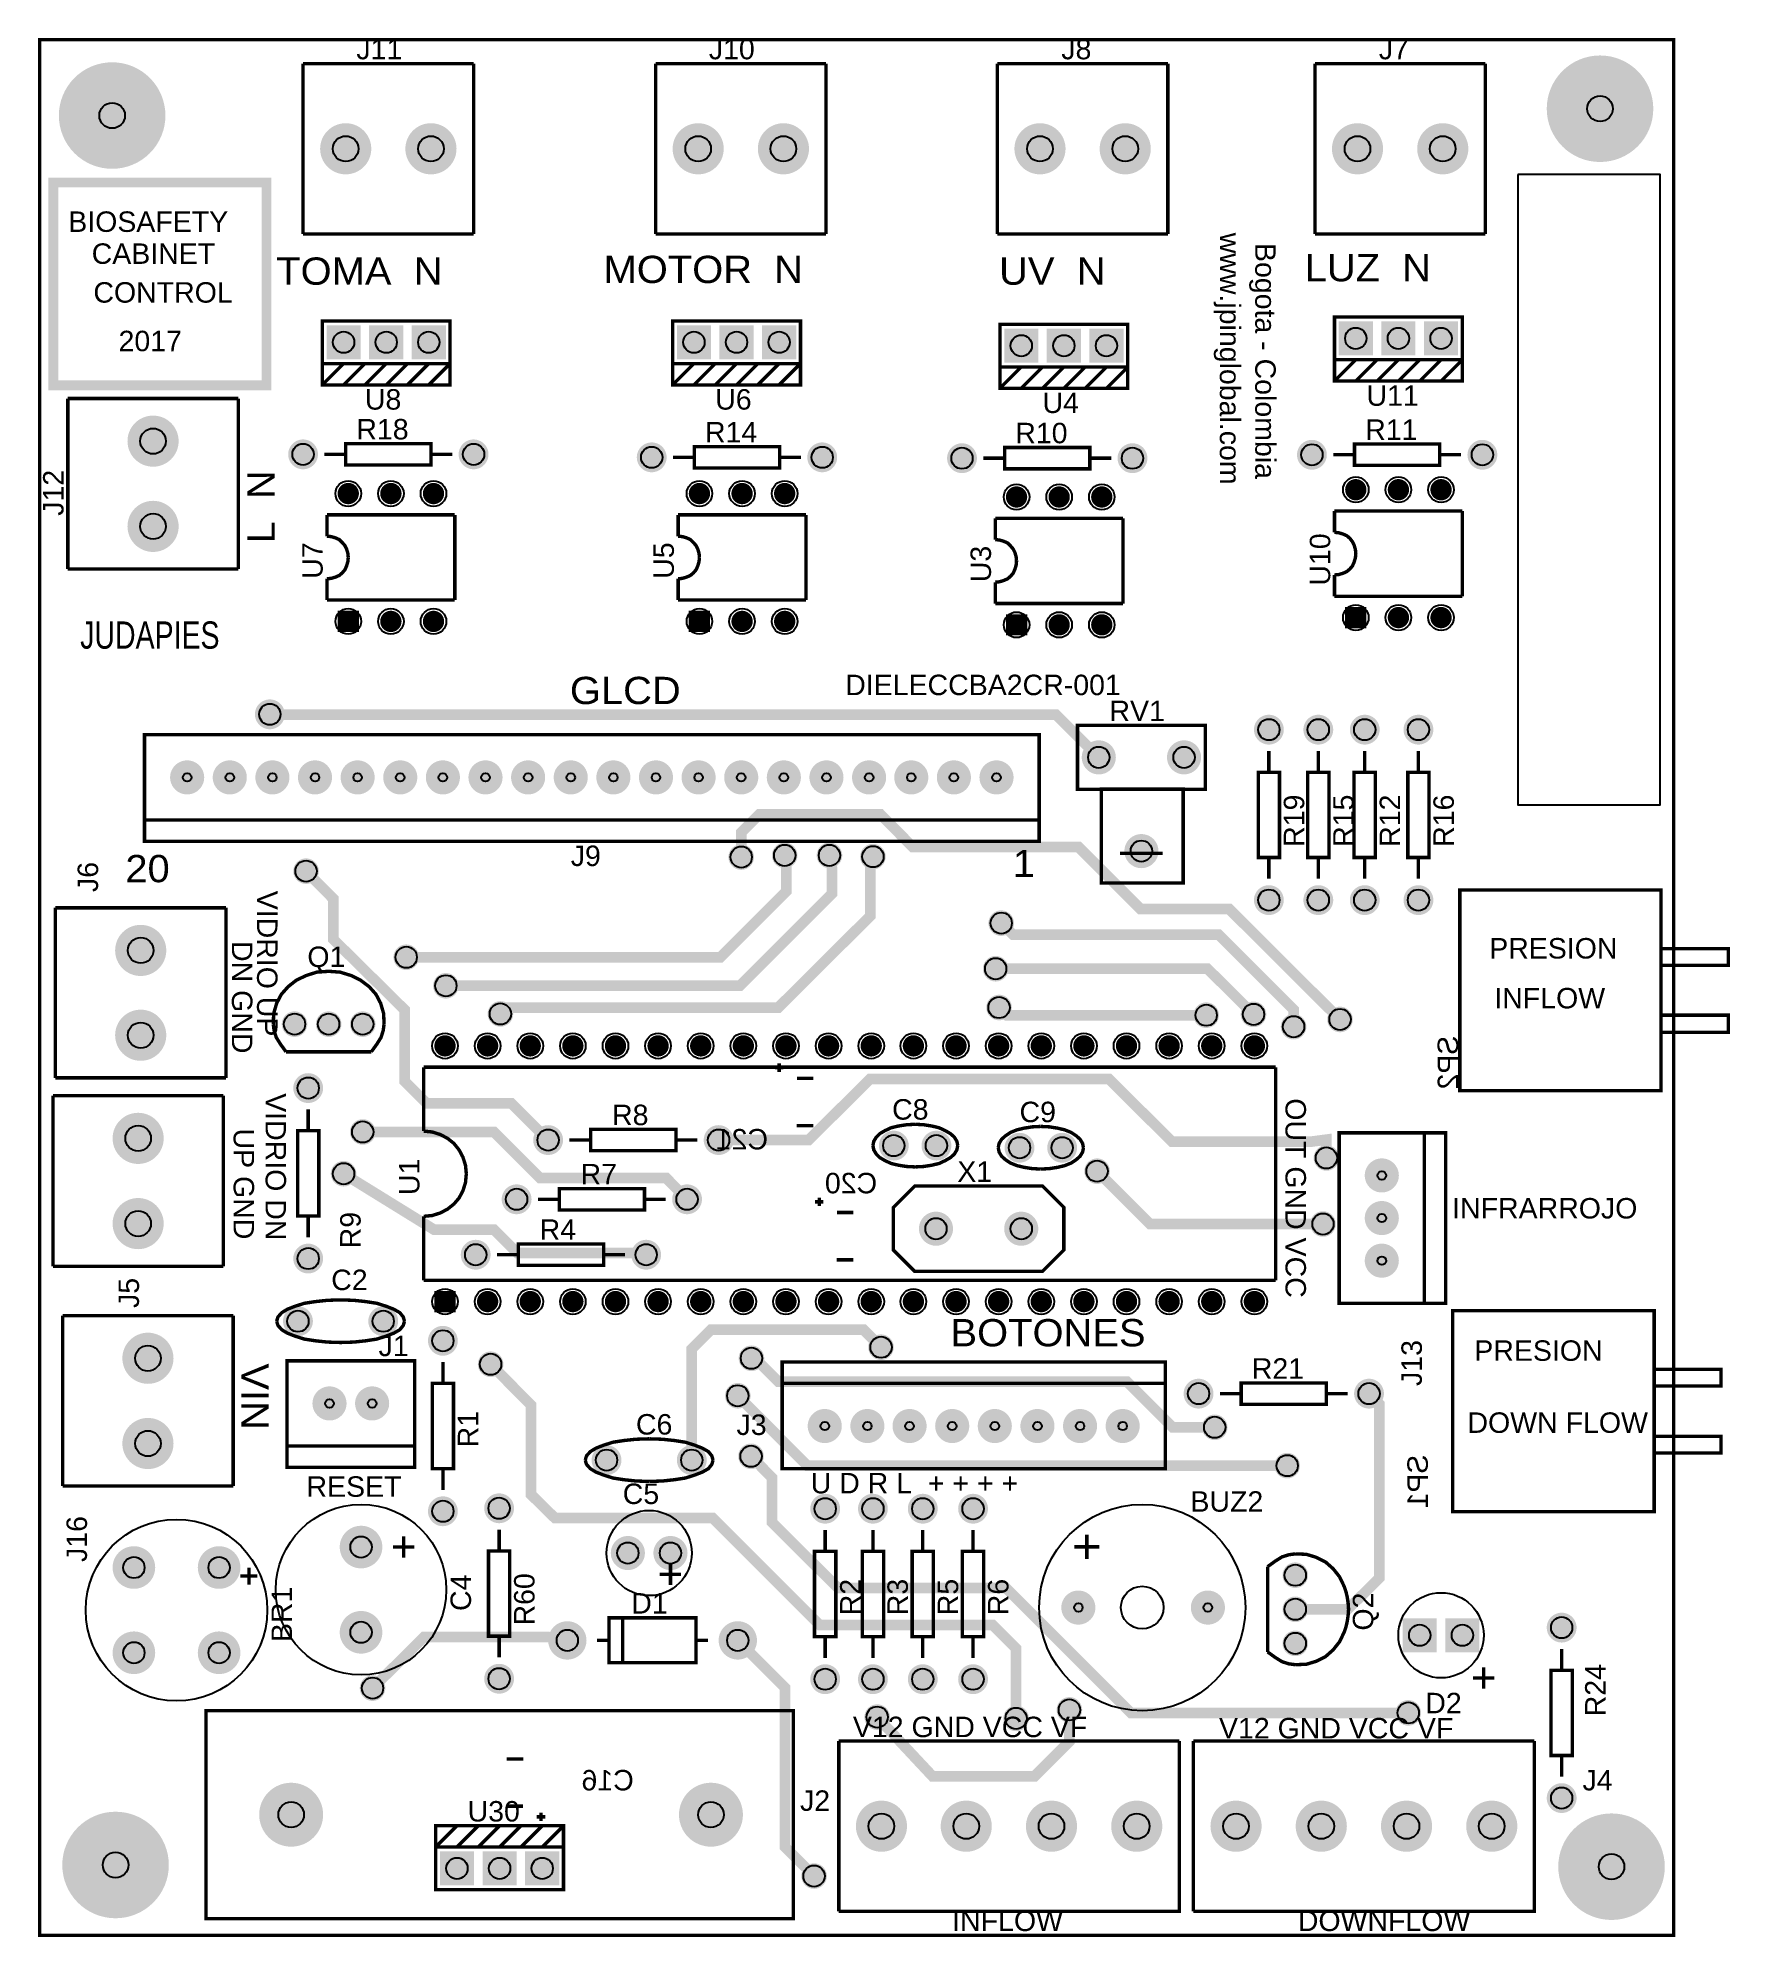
# Model space of a CAD drawing. Extents: x -1.99 to 1.99, y -2.23 to 2.23.
import ezdxf

# ---------------------------------------------------------------- set-up
doc = ezdxf.new("R2010")
doc.units = 0
doc.layers.get('0').update_dxf_attribs({"linetype": 'CONTINUOUS'})

msp = doc.modelspace()

# ---------------------------------------------------------------- texts
at = {"layer": '12632256'}
for s, height, width, p in [('J11', 0.048, 1.041667, (-1.238, 2.176)), ('J10', 0.048, 1.041667, (-0.411, 2.176)), ('J8', 0.048, 1.041667, (0.416, 2.176)), ('J7', 0.048, 1.041667, (1.161, 2.176)), ('BIOSAFETY', 0.048, 1.041667, (-1.914, 1.771)), ('CABINET', 0.048, 1.041667, (-1.859, 1.696)), ('TOMA  N', 0.064, 1.09375, (-1.426, 1.647)), ('MOTOR  N', 0.064, 1.09375, (-0.658, 1.651)), ('UV  N', 0.064, 1.09375, (0.27, 1.647)), ('LUZ  N', 0.064, 1.09375, (0.987, 1.655)), ('CONTROL', 0.048, 1.041667, (-1.855, 1.605)), ('2017', 0.048, 1.041667, (-1.796, 1.491)), ('U8', 0.048, 1.041667, (-1.218, 1.354)), ('U6', 0.048, 1.041667, (-0.396, 1.354)), ('U4', 0.048, 1.041667, (0.372, 1.346)), ('U11', 0.048, 1.041667, (1.132, 1.363)), ('R18', 0.048, 1.041667, (-1.238, 1.284)), ('R14', 0.048, 1.041667, (-0.42, 1.277)), ('R10', 0.048, 1.041667, (0.308, 1.275)), ('R11', 0.048, 1.041667, (1.129, 1.283)), ('JUDAPIES', 0.064, 0.78125, (-1.886, 0.793)), ('GLCD', 0.064, 1.09375, (-0.737, 0.663)), ('DIELECCBA2CR-001', 0.048, 1.041667, (-0.091, 0.684)), ('RV1', 0.048, 1.041667, (0.529, 0.623)), ('J9', 0.048, 1.041667, (-0.735, 0.283)), ('1', 0.064, 1.09375, (0.302, 0.257)), ('20', 0.064, 1.09375, (-1.78, 0.245)), ('Q1', 0.048, 1.041667, (-1.353, 0.046)), ('PRESION', 0.048, 1.041667, (1.42, 0.066)), ('INFLOW', 0.048, 1.041667, (1.432, -0.051)), ('C8', 0.048, 1.041667, (0.019, -0.312)), ('R8', 0.048, 1.041667, (-0.638, -0.325)), ('C9', 0.048, 1.041667, (0.318, -0.318)), ('R7', 0.048, 1.041667, (-0.712, -0.464)), ('X1', 0.048, 1.041667, (0.172, -0.458)), ('INFRARROJO', 0.048, 1.041667, (1.333, -0.544)), ('R4', 0.048, 1.041667, (-0.808, -0.594)), ('C2', 0.048, 1.041667, (-1.297, -0.712)), ('BOTONES', 0.064, 1.09375, (0.156, -0.844)), ('J1', 0.048, 1.041667, (-1.186, -0.867)), ('PRESION', 0.048, 1.041667, (1.385, -0.878)), ('R21', 0.048, 1.041667, (0.863, -0.92)), ('C6', 0.048, 1.041667, (-0.582, -1.051)), ('J3', 0.048, 1.041667, (-0.346, -1.052)), ('DOWN FLOW', 0.048, 1.041667, (1.369, -1.047)), ('RESET', 0.048, 1.041667, (-1.355, -1.197)), ('U D R L  + + + +', 0.048, 1.041667, (-0.172, -1.189)), ('C5', 0.048, 1.041667, (-0.613, -1.214)), ('BUZ2', 0.048, 1.041667, (0.719, -1.232)), ('+', 0.08, 1.125, (0.441, -1.353)), ('D1', 0.048, 1.041667, (-0.593, -1.471)), ('D2', 0.048, 1.041667, (1.27, -1.705)), ('V12 GND VCC VF', 0.048, 1.041667, (-0.073, -1.761)), ('V12 GND VCC VF', 0.048, 1.041667, (0.786, -1.764)), ('J4', 0.048, 1.041667, (1.639, -1.886)), ('U30', 0.048, 1.041667, (-0.977, -1.959)), ('J2', 0.048, 1.041667, (-0.197, -1.934)), ('INFLOW', 0.048, 1.041667, (0.16, -2.216)), ('DOWNFLOW', 0.048, 1.041667, (0.971, -2.216))]:
    msp.add_text(s, height=height, dxfattribs=dict(at, width=width)).set_placement(p)
for s, height, rotation, width, p in [('www.jpinglobal.com', 0.048, -90, 1.041667, (0.788, 1.769)), ('Bogota - Colombia', 0.048, -90, 1.041667, (0.871, 1.745)), ('J12', 0.048, 90, 1.041667, (-1.925, 1.105)), ('L  N', 0.064, 90, 1.09375, (-1.43, 1.04)), ('U7', 0.048, 90, 1.041667, (-1.317, 0.957)), ('U5', 0.048, 90, 1.041667, (-0.493, 0.957)), ('U3', 0.048, 90, 1.041667, (0.251, 0.949)), ('U10', 0.048, 90, 1.041667, (1.047, 0.941)), ('R19', 0.048, 90, 1.041667, (0.986, 0.328)), ('R15', 0.048, 90, 1.041667, (1.102, 0.328)), ('R12', 0.048, 90, 1.041667, (1.211, 0.328)), ('R16', 0.048, 90, 1.041667, (1.337, 0.328)), ('J6', 0.048, 90, 1.041667, (-1.844, 0.222)), ('VIDRIO UP', 0.048, -90, 1.041667, (-1.471, 0.225)), ('DN GND', 0.048, -90, 1.041667, (-1.53, 0.107)), ('VIDRIO DN', 0.048, -90, 1.041667, (-1.451, -0.25)), ('OUT GND VCC', 0.048, -90, 1.041667, (0.942, -0.262)), ('UP GND', 0.048, -90, 1.041667, (-1.526, -0.333)), ('U1', 0.048, 90, 1.041667, (-1.09, -0.489)), ('R9', 0.048, 90, 1.041667, (-1.228, -0.614)), ('J5', 0.048, 90, 1.041667, (-1.748, -0.754)), ('J13', 0.048, 90, 1.041667, (1.262, -0.937)), ('VIN', 0.064, -90, 1.09375, (-1.508, -0.884)), ('R1', 0.048, 90, 1.041667, (-0.952, -1.081)), ('J16', 0.048, 90, 1.041667, (-1.87, -1.35)), ('R60', 0.048, 90, 1.041667, (-0.82, -1.499)), ('BR1', 0.048, 90, 1.041667, (-1.389, -1.538)), ('C4', 0.048, 90, 1.041667, (-0.969, -1.465)), ('R2', 0.048, 90, 1.041667, (-0.055, -1.475)), ('R3', 0.048, 90, 1.041667, (0.056, -1.475)), ('R5', 0.048, 90, 1.041667, (0.174, -1.475)), ('R6', 0.048, 90, 1.041667, (0.292, -1.475)), ('Q2', 0.048, 90, 1.041667, (1.148, -1.511)), ('R24', 0.048, 90, 1.041667, (1.693, -1.712))]:
    msp.add_text(s, height=height, rotation=rotation, dxfattribs=dict(at, width=width)).set_placement(p)
at = {"layer": '12632256', "text_generation_flag": 2, "width": 1.041667}
for s, p in [('SP2', (1.347, -0.115)), ('SP1', (1.276, -1.098))]:
    msp.add_text(s, height=0.048, rotation=90, dxfattribs=at).set_placement(p)
for s, p in [('C21', (-0.272, -0.382)), ('C20', (-0.016, -0.485)), ('C16', (-0.587, -1.886))]:
    msp.add_text(s, height=0.048, dxfattribs=at).set_placement(p)

# ---------------------------------------------------------------- blocks, each defined once
blk = doc.blocks.new('EPAD')
at = {"const_width": 0.5}
blk.add_lwpolyline([(-0.25, 0, 1), (0.25, 0, 1)], format="xyb", close=True, dxfattribs=at)
blk = doc.blocks.new('RPAD')
blk.add_trace([(-0.5, -0.5), (-0.5, 0.5), (0.5, -0.5), (0.5, 0.5)])

# ---------------------------------------------------------------- linework, layer by layer
for points, const_width in [([(-1.981, -2.226), (1.853, -2.226), (1.853, 2.222), (-1.981, 2.222), (-1.981, -2.226)], 0.008), ([(-1.363, 2.166), (-1.363, 1.766)], 0.008), ([(-1.363, 2.166), (-0.963, 2.166)], 0.008), ([(-0.963, 2.166), (-0.963, 1.766)], 0.008), ([(-0.536, 2.166), (-0.536, 1.766)], 0.008), ([(-0.536, 2.166), (-0.136, 2.166)], 0.008), ([(-0.136, 2.166), (-0.136, 1.766)], 0.008), ([(0.266, 2.166), (0.266, 1.766)], 0.008), ([(0.266, 2.166), (0.666, 2.166)], 0.008), ([(0.666, 2.166), (0.666, 1.766)], 0.008), ([(1.011, 2.166), (1.011, 1.766)], 0.008), ([(1.011, 2.166), (1.411, 2.166)], 0.008), ([(1.411, 2.166), (1.411, 1.766)], 0.008), ([(-1.949, 1.411), (-1.449, 1.411), (-1.449, 1.887), (-1.949, 1.887), (-1.949, 1.411)], 0.023), ([(-1.363, 1.766), (-0.963, 1.766)], 0.008), ([(-0.536, 1.766), (-0.136, 1.766)], 0.008), ([(0.266, 1.766), (0.666, 1.766)], 0.008), ([(1.011, 1.766), (1.411, 1.766)], 0.008), ([(-1.318, 1.462), (-1.018, 1.462), (-1.018, 1.562), (-1.318, 1.562), (-1.318, 1.462)], 0.008), ([(-0.496, 1.462), (-0.196, 1.462), (-0.196, 1.562), (-0.496, 1.562), (-0.496, 1.462)], 0.008), ([(1.057, 1.471), (1.357, 1.471), (1.357, 1.571), (1.057, 1.571), (1.057, 1.471)], 0.008), ([(0.272, 1.454), (0.572, 1.454), (0.572, 1.554), (0.272, 1.554), (0.272, 1.454)], 0.008), ([(1.357, 1.471), (1.357, 1.421), (1.057, 1.421), (1.057, 1.471)], 0.008), ([(1.107, 1.471), (1.057, 1.421)], 0.008), ([(1.157, 1.471), (1.107, 1.421)], 0.008), ([(1.207, 1.471), (1.157, 1.421)], 0.008), ([(1.257, 1.471), (1.207, 1.421)], 0.008), ([(1.307, 1.471), (1.257, 1.421)], 0.008), ([(1.357, 1.471), (1.307, 1.421)], 0.008), ([(-1.018, 1.462), (-1.018, 1.412), (-1.318, 1.412), (-1.318, 1.462)], 0.008), ([(-1.268, 1.462), (-1.318, 1.412)], 0.008), ([(-1.218, 1.462), (-1.268, 1.412)], 0.008), ([(-1.168, 1.462), (-1.218, 1.412)], 0.008), ([(-1.118, 1.462), (-1.168, 1.412)], 0.008), ([(-1.068, 1.462), (-1.118, 1.412)], 0.008), ([(-1.018, 1.462), (-1.068, 1.412)], 0.008), ([(-0.196, 1.462), (-0.196, 1.412), (-0.496, 1.412), (-0.496, 1.462)], 0.008), ([(-0.446, 1.462), (-0.496, 1.412)], 0.008), ([(-0.396, 1.462), (-0.446, 1.412)], 0.008), ([(-0.346, 1.462), (-0.396, 1.412)], 0.008), ([(-0.296, 1.462), (-0.346, 1.412)], 0.008), ([(-0.246, 1.462), (-0.296, 1.412)], 0.008), ([(-0.196, 1.462), (-0.246, 1.412)], 0.008), ([(0.572, 1.454), (0.572, 1.404), (0.272, 1.404), (0.272, 1.454)], 0.008), ([(0.322, 1.454), (0.272, 1.404)], 0.008), ([(0.372, 1.454), (0.322, 1.404)], 0.008), ([(0.422, 1.454), (0.372, 1.404)], 0.008), ([(0.472, 1.454), (0.422, 1.404)], 0.008), ([(0.522, 1.454), (0.472, 1.404)], 0.008), ([(0.572, 1.454), (0.522, 1.404)], 0.008), ([(-1.915, 1.38), (-1.515, 1.38)], 0.008), ([(-1.915, 0.98), (-1.915, 1.38)], 0.008), ([(-1.515, 0.98), (-1.515, 1.38)], 0.008), ([(-1.313, 1.249), (-1.263, 1.249)], 0.008), ([(-1.263, 1.224), (-1.063, 1.224), (-1.063, 1.274), (-1.263, 1.274), (-1.263, 1.224)], 0.008), ([(-1.063, 1.249), (-1.013, 1.249)], 0.008), ([(-0.445, 1.217), (-0.245, 1.217), (-0.245, 1.267), (-0.445, 1.267), (-0.445, 1.217)], 0.008), ([(0.283, 1.215), (0.483, 1.215), (0.483, 1.265), (0.283, 1.265), (0.283, 1.215)], 0.008), ([(1.054, 1.248), (1.104, 1.248)], 0.008), ([(1.104, 1.223), (1.304, 1.223), (1.304, 1.273), (1.104, 1.273), (1.104, 1.223)], 0.008), ([(1.304, 1.248), (1.354, 1.248)], 0.008), ([(-0.495, 1.242), (-0.445, 1.242)], 0.008), ([(-0.245, 1.242), (-0.195, 1.242)], 0.008), ([(0.233, 1.24), (0.283, 1.24)], 0.008), ([(0.483, 1.24), (0.533, 1.24)], 0.008), ([(1.057, 1.066), (1.057, 1.116)], 0.008), ([(1.057, 1.116), (1.357, 1.116)], 0.008), ([(1.357, 0.916), (1.357, 1.116)], 0.008), ([(-1.307, 1.057), (-1.307, 1.107)], 0.008), ([(-1.307, 1.107), (-1.007, 1.107)], 0.008), ([(-1.007, 0.907), (-1.007, 1.107)], 0.008), ([(-0.483, 1.057), (-0.483, 1.107)], 0.008), ([(-0.483, 1.107), (-0.183, 1.107)], 0.008), ([(-0.183, 0.907), (-0.183, 1.107)], 0.008), ([(0.261, 1.049), (0.261, 1.099)], 0.008), ([(0.261, 1.099), (0.561, 1.099)], 0.008), ([(0.561, 0.899), (0.561, 1.099)], 0.008), ([(1.107, 1.016), (1.106, 1.026), (1.103, 1.036), (1.099, 1.044), (1.093, 1.052), (1.086, 1.058), (1.077, 1.062), (1.067, 1.065), (1.057, 1.066)], 0.008), ([(-1.257, 1.007), (-1.258, 1.017), (-1.261, 1.027), (-1.265, 1.035), (-1.271, 1.042), (-1.278, 1.049), (-1.287, 1.053), (-1.297, 1.056), (-1.307, 1.057)], 0.008), ([(-0.433, 1.007), (-0.434, 1.017), (-0.437, 1.027), (-0.441, 1.035), (-0.447, 1.042), (-0.454, 1.049), (-0.463, 1.053), (-0.473, 1.056), (-0.483, 1.057)], 0.008), ([(0.311, 0.999), (0.31, 1.009), (0.307, 1.019), (0.303, 1.027), (0.297, 1.034), (0.29, 1.041), (0.281, 1.045), (0.271, 1.048), (0.261, 1.049)], 0.008), ([(-1.915, 0.98), (-1.515, 0.98)], 0.008), ([(-1.257, 1.007), (-1.258, 0.997), (-1.261, 0.987), (-1.265, 0.978), (-1.271, 0.971), (-1.278, 0.965), (-1.287, 0.961), (-1.297, 0.958), (-1.307, 0.957)], 0.008), ([(-0.433, 1.007), (-0.434, 0.997), (-0.437, 0.987), (-0.441, 0.978), (-0.447, 0.971), (-0.454, 0.965), (-0.463, 0.961), (-0.473, 0.958), (-0.483, 0.957)], 0.008), ([(0.311, 0.999), (0.31, 0.989), (0.307, 0.979), (0.303, 0.97), (0.297, 0.963), (0.29, 0.957), (0.281, 0.953), (0.271, 0.95), (0.261, 0.949)], 0.008), ([(1.107, 1.016), (1.106, 1.006), (1.103, 0.996), (1.099, 0.987), (1.093, 0.98), (1.086, 0.974), (1.077, 0.97), (1.067, 0.967), (1.057, 0.966)], 0.008), ([(-1.307, 0.907), (-1.307, 0.957)], 0.008), ([(-0.483, 0.907), (-0.483, 0.957)], 0.008), ([(0.261, 0.899), (0.261, 0.949)], 0.008), ([(1.057, 0.916), (1.057, 0.966)], 0.008), ([(-1.307, 0.907), (-1.007, 0.907)], 0.008), ([(-0.483, 0.907), (-0.183, 0.907)], 0.008), ([(0.261, 0.899), (0.561, 0.899)], 0.008), ([(1.057, 0.916), (1.357, 0.916)], 0.008), ([(0.504, 0.538), (0.404, 0.638), (-1.44, 0.638), (-1.441, 0.639)], 0.025), ([(-1.735, 0.341), (0.364, 0.341), (0.364, 0.591), (-1.735, 0.591), (-1.735, 0.341)], 0.008), ([(0.454, 0.463), (0.754, 0.463), (0.754, 0.613), (0.454, 0.613), (0.454, 0.463)], 0.008), ([(0.903, 0.553), (0.903, 0.503)], 0.008), ([(1.019, 0.553), (1.019, 0.503)], 0.008), ([(1.128, 0.553), (1.128, 0.503)], 0.008), ([(1.254, 0.553), (1.254, 0.503)], 0.008), ([(0.878, 0.303), (0.928, 0.303), (0.928, 0.503), (0.878, 0.503), (0.878, 0.303)], 0.008), ([(0.994, 0.303), (1.044, 0.303), (1.044, 0.503), (0.994, 0.503), (0.994, 0.303)], 0.008), ([(1.103, 0.303), (1.153, 0.303), (1.153, 0.503), (1.103, 0.503), (1.103, 0.303)], 0.008), ([(1.229, 0.303), (1.279, 0.303), (1.279, 0.503), (1.229, 0.503), (1.229, 0.303)], 0.008), ([(0.51, 0.243), (0.702, 0.243), (0.702, 0.464), (0.51, 0.464), (0.51, 0.243)], 0.008), ([(-0.335, 0.304), (-0.335, 0.362), (-0.293, 0.404), (-0.008, 0.404), (0.067, 0.328), (0.456, 0.328), (0.602, 0.182), (0.81, 0.182), (1.07, -0.077)], 0.025), ([(0.364, 0.391), (-1.735, 0.391)], 0.008), ([(-1.121, 0.069), (-0.384, 0.069), (-0.229, 0.224), (-0.229, 0.277), (-0.233, 0.308)], 0.025), ([(-1.028, 0.002), (-0.338, 0.002), (-0.122, 0.218), (-0.122, 0.278), (-0.128, 0.308)], 0.025), ([(-0.9, -0.064), (-0.885, -0.049), (-0.248, -0.049), (-0.032, 0.166), (-0.032, 0.299), (-0.026, 0.305)], 0.025), ([(0.654, 0.313), (0.554, 0.313)], 0.008), ([(-0.788, -0.36), (-0.874, -0.274), (-1.073, -0.274), (-1.125, -0.222), (-1.125, -0.054), (-1.292, 0.111), (-1.292, 0.206), (-1.356, 0.271)], 0.025), ([(0.903, 0.303), (0.903, 0.253)], 0.008), ([(1.019, 0.303), (1.019, 0.253)], 0.008), ([(1.128, 0.303), (1.128, 0.253)], 0.008), ([(1.254, 0.303), (1.254, 0.253)], 0.008), ([(1.351, -0.244), (1.823, -0.244), (1.823, 0.227), (1.351, 0.227), (1.351, -0.244)], 0.008), ([(-1.544, 0.185), (-1.944, 0.185)], 0.008), ([(-1.944, 0.185), (-1.944, -0.214)], 0.008), ([(-1.544, 0.185), (-1.544, -0.214)], 0.008), ([(0.961, -0.094), (0.961, -0.054), (0.785, 0.122), (0.303, 0.122), (0.275, 0.149)], 0.025), ([(1.823, 0.05), (1.981, 0.05), (1.981, 0.089), (1.823, 0.089), (1.823, 0.05)], 0.008), ([(0.867, -0.065), (0.759, 0.042), (0.262, 0.042)], 0.025), ([(-1.433, -0.088), (-1.432, -0.063), (-1.425, -0.039), (-1.414, -0.018), (-1.398, 0), (-1.379, 0.015), (-1.356, 0.026), (-1.331, 0.034), (-1.303, 0.036)], 0.008), ([(-1.173, -0.088), (-1.174, -0.063), (-1.181, -0.039), (-1.192, -0.018), (-1.208, 0), (-1.228, 0.015), (-1.25, 0.026), (-1.276, 0.034), (-1.303, 0.036)], 0.008), ([(0.756, -0.067), (0.288, -0.067), (0.27, -0.049)], 0.025), ([(-1.433, -0.088), (-1.431, -0.103), (-1.426, -0.119), (-1.416, -0.135), (-1.403, -0.153)], 0.008), ([(-1.173, -0.088), (-1.175, -0.103), (-1.18, -0.119), (-1.19, -0.135), (-1.203, -0.153)], 0.008), ([(1.823, -0.107), (1.981, -0.107), (1.981, -0.067), (1.823, -0.067), (1.823, -0.107)], 0.008), ([(-1.403, -0.153), (-1.203, -0.153)], 0.008), ([(-0.246, -0.2), (-0.246, -0.18)], 0.008), ([(-1.544, -0.214), (-1.944, -0.214)], 0.008), ([(-1.08, -0.339), (-1.08, -0.189)], 0.008), ([(-1.08, -0.189), (0.919, -0.189)], 0.008), ([(-0.388, -0.36), (-0.177, -0.36), (-0.033, -0.217), (0.528, -0.217), (0.676, -0.364), (1, -0.364), (1.038, -0.359), (1.038, -0.402)], 0.025), ([(-0.236, -0.19), (-0.256, -0.19)], 0.008), ([(-0.166, -0.215), (-0.204, -0.215)], 0.008), ([(0.919, -0.189), (0.919, -0.689)], 0.008), ([(-1.55, -0.256), (-1.95, -0.256)], 0.008), ([(-1.95, -0.256), (-1.95, -0.656)], 0.008), ([(-1.55, -0.256), (-1.55, -0.656)], 0.008), ([(-1.351, -0.338), (-1.351, -0.288)], 0.008), ([(-1.376, -0.538), (-1.326, -0.538), (-1.326, -0.338), (-1.376, -0.338), (-1.376, -0.538)], 0.008), ([(-1.223, -0.341), (-0.915, -0.341), (-0.807, -0.449), (-0.511, -0.449), (-0.462, -0.499)], 0.025), ([(-0.98, -0.439), (-0.982, -0.419), (-0.988, -0.4), (-0.997, -0.383), (-1.009, -0.368), (-1.024, -0.356), (-1.041, -0.347), (-1.06, -0.341), (-1.08, -0.339)], 0.008), ([(-0.738, -0.36), (-0.688, -0.36)], 0.008), ([(-0.688, -0.385), (-0.488, -0.385), (-0.488, -0.335), (-0.688, -0.335), (-0.688, -0.385)], 0.008), ([(-0.488, -0.36), (-0.438, -0.36)], 0.008), ([(-0.166, -0.326), (-0.205, -0.326)], 0.008), ([(-0.026, -0.373), (-0.024, -0.363), (-0.018, -0.353), (-0.01, -0.345), (0.002, -0.338), (0.017, -0.331), (0.034, -0.327), (0.053, -0.324), (0.073, -0.323)], 0.008), ([(0.173, -0.373), (0.171, -0.363), (0.165, -0.353), (0.156, -0.345), (0.144, -0.338), (0.129, -0.331), (0.112, -0.327), (0.093, -0.324), (0.073, -0.323)], 0.008), ([(0.268, -0.378), (0.27, -0.368), (0.276, -0.358), (0.285, -0.35), (0.297, -0.342), (0.312, -0.336), (0.329, -0.332), (0.348, -0.329), (0.368, -0.328)], 0.008), ([(0.468, -0.378), (0.466, -0.368), (0.46, -0.358), (0.451, -0.35), (0.439, -0.342), (0.424, -0.336), (0.407, -0.332), (0.388, -0.329), (0.368, -0.328)], 0.008), ([(1.068, -0.743), (1.318, -0.743), (1.318, -0.343), (1.068, -0.343), (1.068, -0.743)], 0.008), ([(1.268, -0.343), (1.268, -0.743)], 0.008), ([(-0.026, -0.373), (-0.024, -0.383), (-0.018, -0.393), (-0.01, -0.401), (0.002, -0.408), (0.017, -0.415), (0.034, -0.419), (0.053, -0.422), (0.073, -0.423)], 0.008), ([(0.173, -0.373), (0.171, -0.383), (0.165, -0.393), (0.156, -0.401), (0.144, -0.408), (0.129, -0.415), (0.112, -0.419), (0.093, -0.422), (0.073, -0.423)], 0.008), ([(0.268, -0.378), (0.27, -0.388), (0.276, -0.398), (0.285, -0.406), (0.297, -0.414), (0.312, -0.42), (0.329, -0.424), (0.348, -0.427), (0.368, -0.428)], 0.008), ([(0.468, -0.378), (0.466, -0.388), (0.46, -0.398), (0.451, -0.406), (0.439, -0.414), (0.424, -0.42), (0.407, -0.424), (0.388, -0.427), (0.368, -0.428)], 0.008), ([(-1.268, -0.439), (-1.056, -0.57), (-0.915, -0.57), (-0.86, -0.625), (-0.593, -0.625), (-0.558, -0.629)], 0.025), ([(-0.98, -0.439), (-0.982, -0.46), (-0.988, -0.479), (-0.997, -0.496), (-1.009, -0.51), (-1.024, -0.522), (-1.041, -0.531), (-1.06, -0.537), (-1.08, -0.539)], 0.008), ([(1.03, -0.557), (0.624, -0.557), (0.5, -0.433)], 0.025), ([(-0.762, -0.524), (-0.562, -0.524), (-0.562, -0.474), (-0.762, -0.474), (-0.762, -0.524)], 0.008), ([(0.072, -0.468), (0.372, -0.468), (0.422, -0.518), (0.422, -0.618), (0.372, -0.668), (0.072, -0.668), (0.022, -0.618), (0.022, -0.518), (0.072, -0.468)], 0.008), ([(-1.351, -0.588), (-1.351, -0.538)], 0.008), ([(-0.812, -0.499), (-0.762, -0.499)], 0.008), ([(-0.562, -0.499), (-0.512, -0.499)], 0.008), ([(-0.142, -0.505), (-0.162, -0.505)], 0.008), ([(-0.152, -0.515), (-0.152, -0.495)], 0.008), ([(-0.072, -0.53), (-0.11, -0.53)], 0.008), ([(-1.08, -0.689), (-1.08, -0.539)], 0.008), ([(-0.858, -0.654), (-0.658, -0.654), (-0.658, -0.604), (-0.858, -0.604), (-0.858, -0.654)], 0.008), ([(-1.55, -0.656), (-1.95, -0.656)], 0.008), ([(-0.908, -0.629), (-0.858, -0.629)], 0.008), ([(-0.658, -0.629), (-0.608, -0.629)], 0.008), ([(-0.072, -0.641), (-0.111, -0.641)], 0.008), ([(-1.08, -0.689), (0.919, -0.689)], 0.008), ([(-1.425, -0.785), (-1.422, -0.775), (-1.413, -0.765), (-1.4, -0.757), (-1.382, -0.75), (-1.36, -0.743), (-1.334, -0.739), (-1.306, -0.736), (-1.275, -0.735)], 0.008), ([(-1.125, -0.785), (-1.128, -0.775), (-1.136, -0.765), (-1.15, -0.757), (-1.168, -0.75), (-1.19, -0.743), (-1.216, -0.739), (-1.244, -0.736), (-1.275, -0.735)], 0.008), ([(1.334, -1.232), (1.807, -1.232), (1.807, -0.76), (1.334, -0.76), (1.334, -1.232)], 0.008), ([(-1.527, -0.772), (-1.927, -0.772)], 0.008), ([(-1.927, -0.772), (-1.927, -1.172)], 0.008), ([(-1.527, -0.772), (-1.527, -1.172)], 0.008), ([(-1.425, -0.785), (-1.422, -0.795), (-1.413, -0.805), (-1.4, -0.813), (-1.382, -0.82), (-1.36, -0.827), (-1.334, -0.831), (-1.306, -0.834), (-1.275, -0.835)], 0.008), ([(-1.125, -0.785), (-1.128, -0.795), (-1.136, -0.805), (-1.15, -0.813), (-1.168, -0.82), (-1.19, -0.827), (-1.216, -0.831), (-1.244, -0.834), (-1.275, -0.835)], 0.008), ([(-0.451, -1.111), (-0.451, -0.85), (-0.406, -0.805), (-0.048, -0.805), (-0.007, -0.846)], 0.025), ([(-1.401, -1.128), (-1.101, -1.128), (-1.101, -0.878), (-1.401, -0.878), (-1.401, -1.128)], 0.008), ([(-1.035, -0.881), (-1.035, -0.931)], 0.008), ([(0.31, -1.717), (0.31, -1.553), (0.255, -1.498), (-0.151, -1.498), (-0.402, -1.247), (-0.772, -1.247), (-0.828, -1.192), (-0.828, -0.982), (-0.923, -0.886)], 0.025), ([(0.776, -1.034), (0.677, -1.034), (0.57, -0.927), (-0.248, -0.927), (-0.303, -0.872), (-0.311, -0.872)], 0.025), ([(-0.239, -1.131), (0.66, -1.131), (0.66, -0.881), (-0.239, -0.881), (-0.239, -1.131)], 0.008), ([(-1.06, -1.131), (-1.01, -1.131), (-1.01, -0.931), (-1.06, -0.931), (-1.06, -1.131)], 0.008), ([(-0.239, -0.931), (0.66, -0.931)], 0.008), ([(0.838, -0.98), (1.038, -0.98), (1.038, -0.93), (0.838, -0.93), (0.838, -0.98)], 0.008), ([(1.807, -0.937), (1.964, -0.937), (1.964, -0.898), (1.807, -0.898), (1.807, -0.937)], 0.008), ([(-0.343, -0.96), (-0.18, -1.124), (0.946, -1.124)], 0.025), ([(0.788, -0.955), (0.838, -0.955)], 0.008), ([(0.965, -1.461), (1.088, -1.461), (1.162, -1.388), (1.162, -0.979), (1.138, -0.955)], 0.025), ([(1.038, -0.955), (1.088, -0.955)], 0.008), ([(-0.701, -1.111), (-0.698, -1.101), (-0.689, -1.091), (-0.676, -1.083), (-0.658, -1.076), (-0.636, -1.069), (-0.61, -1.065), (-0.582, -1.062), (-0.551, -1.061)], 0.008), ([(-0.401, -1.111), (-0.404, -1.101), (-0.412, -1.091), (-0.426, -1.083), (-0.444, -1.076), (-0.466, -1.069), (-0.492, -1.065), (-0.52, -1.062), (-0.551, -1.061)], 0.008), ([(1.807, -1.094), (1.964, -1.094), (1.964, -1.055), (1.807, -1.055), (1.807, -1.094)], 0.008), ([(-1.101, -1.078), (-1.401, -1.078)], 0.008), ([(-0.701, -1.111), (-0.698, -1.121), (-0.689, -1.131), (-0.676, -1.139), (-0.658, -1.146), (-0.636, -1.153), (-0.61, -1.157), (-0.582, -1.16), (-0.551, -1.161)], 0.008), ([(-0.401, -1.111), (-0.404, -1.121), (-0.412, -1.131), (-0.426, -1.139), (-0.444, -1.146), (-0.466, -1.153), (-0.492, -1.157), (-0.52, -1.16), (-0.551, -1.161)], 0.008), ([(1.23, -1.704), (0.579, -1.704), (0.286, -1.411), (-0.108, -1.411), (-0.263, -1.257), (-0.263, -1.152), (-0.312, -1.102)], 0.025), ([(-1.035, -1.131), (-1.035, -1.181)], 0.008), ([(-1.527, -1.172), (-1.927, -1.172)], 0.008), ([(-1.127, -1.29), (-1.127, -1.34)], 0.008), ([(-0.903, -1.274), (-0.903, -1.324)], 0.008), ([(-0.138, -1.275), (-0.138, -1.325)], 0.008), ([(-0.026, -1.275), (-0.026, -1.325)], 0.008), ([(0.091, -1.275), (0.091, -1.325)], 0.008), ([(0.209, -1.275), (0.209, -1.325)], 0.008), ([(-1.102, -1.315), (-1.152, -1.315)], 0.008), ([(-0.928, -1.524), (-0.878, -1.524), (-0.878, -1.324), (-0.928, -1.324), (-0.928, -1.524)], 0.008), ([(-0.163, -1.525), (-0.113, -1.525), (-0.113, -1.325), (-0.163, -1.325), (-0.163, -1.525)], 0.008), ([(-0.051, -1.525), (-0.001, -1.525), (-0.001, -1.325), (-0.051, -1.325), (-0.051, -1.525)], 0.008), ([(0.066, -1.525), (0.116, -1.525), (0.116, -1.325), (0.066, -1.325), (0.066, -1.525)], 0.008), ([(0.184, -1.525), (0.234, -1.525), (0.234, -1.325), (0.184, -1.325), (0.184, -1.525)], 0.008), ([(0.965, -1.331), (0.95, -1.333), (0.934, -1.338), (0.918, -1.348), (0.9, -1.361)], 0.008), ([(0.965, -1.331), (0.991, -1.332), (1.014, -1.339), (1.036, -1.35), (1.054, -1.366), (1.069, -1.385), (1.08, -1.408), (1.084, -1.42), (1.087, -1.433), (1.089, -1.447), (1.09, -1.461)], 0.008), ([(-1.47, -1.383), (-1.51, -1.383)], 0.008), ([(-1.49, -1.363), (-1.49, -1.403)], 0.008), ([(-0.476, -1.379), (-0.526, -1.379)], 0.008), ([(-0.501, -1.404), (-0.501, -1.354)], 0.008), ([(0.9, -1.361), (0.9, -1.561)], 0.008), ([(0.965, -1.591), (0.991, -1.59), (1.014, -1.583), (1.036, -1.572), (1.054, -1.556), (1.069, -1.537), (1.08, -1.514), (1.084, -1.502), (1.087, -1.489), (1.089, -1.475), (1.09, -1.461)], 0.008), ([(-1.2, -1.646), (-1.079, -1.526), (-0.788, -1.526), (-0.743, -1.534)], 0.025), ([(-0.645, -1.586), (-0.441, -1.586), (-0.441, -1.481), (-0.645, -1.481), (-0.645, -1.586)], 0.008), ([(-0.613, -1.482), (-0.613, -1.585)], 0.008), ([(-0.903, -1.524), (-0.903, -1.574)], 0.008), ([(-0.673, -1.534), (-0.645, -1.534)], 0.008), ([(-0.441, -1.534), (-0.413, -1.534)], 0.008), ([(-0.343, -1.534), (-0.232, -1.645), (-0.232, -1.988), (-0.232, -2.019), (-0.164, -2.087)], 0.025), ([(-0.138, -1.525), (-0.138, -1.575)], 0.008), ([(-0.026, -1.525), (-0.026, -1.575)], 0.008), ([(0.091, -1.525), (0.091, -1.575)], 0.008), ([(0.209, -1.525), (0.209, -1.575)], 0.008), ([(0.965, -1.591), (0.95, -1.589), (0.934, -1.584), (0.918, -1.574), (0.9, -1.561)], 0.008), ([(1.59, -1.604), (1.59, -1.554)], 0.008), ([(1.407, -1.647), (1.407, -1.597)], 0.008), ([(1.565, -1.804), (1.615, -1.804), (1.615, -1.604), (1.565, -1.604), (1.565, -1.804)], 0.008), ([(1.432, -1.622), (1.382, -1.622)], 0.008), ([(0.435, -1.697), (0.435, -1.771), (0.353, -1.853), (0.114, -1.853), (-0.016, -1.714)], 0.025), ([(-1.591, -2.187), (-0.213, -2.187), (-0.213, -1.699), (-1.591, -1.699), (-1.591, -2.187)], 0.008), ([(-0.106, -1.77), (-0.106, -2.17)], 0.008), ([(0.693, -1.77), (0.693, -2.17), (-0.106, -2.17)], 0.008), ([(-0.106, -1.77), (0.693, -1.77)], 0.008), ([(0.726, -1.77), (0.726, -2.17)], 0.008), ([(1.526, -1.77), (1.526, -2.17), (0.726, -2.17)], 0.008), ([(0.726, -1.77), (1.526, -1.77)], 0.008), ([(-0.885, -1.812), (-0.846, -1.812)], 0.008), ([(1.59, -1.854), (1.59, -1.804)], 0.008), ([(-0.885, -1.923), (-0.847, -1.923)], 0.008), ([(-0.815, -1.948), (-0.795, -1.948)], 0.008), ([(-0.805, -1.938), (-0.805, -1.958)], 0.008), ([(-1.052, -2.019), (-1.052, -1.969), (-0.752, -1.969), (-0.752, -2.019)], 0.008), ([(-1.052, -2.019), (-1.002, -1.969)], 0.008), ([(-1.002, -2.019), (-0.952, -1.969)], 0.008), ([(-0.952, -2.019), (-0.902, -1.969)], 0.008), ([(-0.902, -2.019), (-0.852, -1.969)], 0.008), ([(-0.852, -2.019), (-0.802, -1.969)], 0.008), ([(-0.802, -2.019), (-0.752, -1.969)], 0.008), ([(-1.052, -2.119), (-0.752, -2.119), (-0.752, -2.019), (-1.052, -2.019), (-1.052, -2.119)], 0.008)]:
    msp.add_lwpolyline(points, dxfattribs=dict(const_width=const_width))
msp.add_lwpolyline([(1.487, 1.906), (1.487, 0.427), (1.821, 0.427), (1.821, 1.906), (1.487, 1.906)])
for centre, radius in [((-1.811, 2.044), 0.03), ((1.68, 2.06), 0.03), ((-1.263, 1.966), 0.03), ((-1.063, 1.966), 0.03), ((-0.436, 1.966), 0.03), ((-0.236, 1.966), 0.03), ((0.366, 1.966), 0.03), ((0.566, 1.966), 0.03), ((1.111, 1.966), 0.03), ((1.311, 1.966), 0.03), ((-1.268, 1.512), 0.025), ((-1.168, 1.512), 0.025), ((-1.068, 1.512), 0.025), ((-0.446, 1.512), 0.025), ((-0.346, 1.512), 0.025), ((-0.246, 1.512), 0.025), ((0.322, 1.504), 0.025), ((0.422, 1.504), 0.025), ((0.522, 1.504), 0.025), ((1.107, 1.521), 0.025), ((1.207, 1.521), 0.025), ((1.307, 1.521), 0.025), ((-1.715, 1.28), 0.03), ((-1.363, 1.249), 0.025), ((-0.963, 1.249), 0.025), ((-0.545, 1.242), 0.025), ((-0.145, 1.242), 0.025), ((0.183, 1.24), 0.025), ((0.583, 1.24), 0.025), ((1.004, 1.248), 0.025), ((1.404, 1.248), 0.025), ((-1.257, 1.157), 0.03), ((-1.157, 1.157), 0.03), ((-1.057, 1.157), 0.03), ((-0.433, 1.157), 0.03), ((-0.333, 1.157), 0.03), ((-0.233, 1.157), 0.03), ((0.311, 1.149), 0.03), ((0.411, 1.149), 0.03), ((0.511, 1.149), 0.03), ((1.107, 1.166), 0.03), ((1.207, 1.166), 0.03), ((1.307, 1.166), 0.03), ((-1.715, 1.08), 0.03), ((1.107, 0.866), 0.03), ((1.207, 0.866), 0.03), ((1.307, 0.866), 0.03), ((-1.257, 0.857), 0.03), ((-1.157, 0.857), 0.03), ((-1.057, 0.857), 0.03), ((-0.433, 0.857), 0.03), ((-0.333, 0.857), 0.03), ((-0.233, 0.857), 0.03), ((0.311, 0.849), 0.03), ((0.411, 0.849), 0.03), ((0.511, 0.849), 0.03), ((-1.441, 0.639), 0.025), ((0.903, 0.603), 0.025), ((1.019, 0.603), 0.025), ((1.128, 0.603), 0.025), ((1.254, 0.603), 0.025), ((0.504, 0.538), 0.025), ((0.704, 0.538), 0.025), ((-1.635, 0.491), 0.01), ((-1.535, 0.491), 0.01), ((-1.435, 0.491), 0.01), ((-1.335, 0.491), 0.01), ((-1.235, 0.491), 0.01), ((-1.135, 0.491), 0.01), ((-1.035, 0.491), 0.01), ((-0.935, 0.491), 0.01), ((-0.835, 0.491), 0.01), ((-0.735, 0.491), 0.01), ((-0.635, 0.491), 0.01), ((-0.535, 0.491), 0.01), ((-0.435, 0.491), 0.01), ((-0.335, 0.491), 0.01), ((-0.235, 0.491), 0.01), ((-0.135, 0.491), 0.01), ((-0.035, 0.491), 0.01), ((0.064, 0.491), 0.01), ((0.164, 0.491), 0.01), ((0.264, 0.491), 0.01), ((-0.335, 0.304), 0.025), ((-0.233, 0.308), 0.025), ((-0.128, 0.308), 0.025), ((-0.026, 0.305), 0.025), ((0.604, 0.318), 0.025), ((-1.356, 0.271), 0.025), ((0.903, 0.203), 0.025), ((1.019, 0.203), 0.025), ((1.128, 0.203), 0.025), ((1.254, 0.203), 0.025), ((0.275, 0.149), 0.025), ((-1.744, 0.085), 0.03), ((-1.121, 0.069), 0.025), ((0.262, 0.042), 0.025), ((-1.028, 0.002), 0.025), ((-0.9, -0.064), 0.025), ((0.27, -0.049), 0.025), ((0.756, -0.067), 0.025), ((0.867, -0.065), 0.025), ((-1.744, -0.114), 0.03), ((-1.383, -0.088), 0.025), ((-1.303, -0.088), 0.025), ((-1.223, -0.088), 0.025), ((0.961, -0.094), 0.025), ((1.07, -0.077), 0.025), ((-1.03, -0.139), 0.03), ((-0.93, -0.139), 0.03), ((-0.83, -0.139), 0.03), ((-0.73, -0.139), 0.03), ((-0.63, -0.139), 0.03), ((-0.53, -0.139), 0.03), ((-0.43, -0.139), 0.03), ((-0.33, -0.139), 0.03), ((-0.23, -0.139), 0.03), ((-0.13, -0.139), 0.03), ((-0.03, -0.139), 0.03), ((0.069, -0.139), 0.03), ((0.169, -0.139), 0.03), ((0.269, -0.139), 0.03), ((0.369, -0.139), 0.03), ((0.469, -0.139), 0.03), ((0.569, -0.139), 0.03), ((0.669, -0.139), 0.03), ((0.769, -0.139), 0.03), ((0.869, -0.139), 0.03), ((-1.351, -0.238), 0.025), ((-1.75, -0.356), 0.03), ((-1.223, -0.341), 0.025), ((-0.788, -0.36), 0.025), ((-0.388, -0.36), 0.025), ((0.023, -0.373), 0.025), ((0.123, -0.373), 0.025), ((0.318, -0.378), 0.025), ((0.418, -0.378), 0.025), ((1.038, -0.402), 0.025), ((-1.268, -0.439), 0.025), ((0.5, -0.433), 0.025), ((1.168, -0.443), 0.01), ((-0.862, -0.499), 0.025), ((-0.462, -0.499), 0.025), ((-1.75, -0.556), 0.03), ((1.03, -0.557), 0.025), ((1.168, -0.543), 0.01), ((0.122, -0.568), 0.025), ((0.322, -0.568), 0.025), ((-1.351, -0.638), 0.025), ((-0.958, -0.629), 0.025), ((-0.558, -0.629), 0.025), ((1.168, -0.643), 0.01), ((-1.03, -0.739), 0.03), ((-0.93, -0.739), 0.03), ((-0.83, -0.739), 0.03), ((-0.73, -0.739), 0.03), ((-0.63, -0.739), 0.03), ((-0.53, -0.739), 0.03), ((-0.43, -0.739), 0.03), ((-0.33, -0.739), 0.03), ((-0.23, -0.739), 0.03), ((-0.13, -0.739), 0.03), ((-0.03, -0.739), 0.03), ((0.069, -0.739), 0.03), ((0.169, -0.739), 0.03), ((0.269, -0.739), 0.03), ((0.369, -0.739), 0.03), ((0.469, -0.739), 0.03), ((0.569, -0.739), 0.03), ((0.669, -0.739), 0.03), ((0.769, -0.739), 0.03), ((0.869, -0.739), 0.03), ((-1.375, -0.785), 0.025), ((-1.175, -0.785), 0.025), ((-1.727, -0.872), 0.03), ((-1.035, -0.831), 0.025), ((-0.007, -0.846), 0.025), ((-0.923, -0.886), 0.025), ((-0.311, -0.872), 0.025), ((-0.343, -0.96), 0.025), ((0.738, -0.955), 0.025), ((1.138, -0.955), 0.025), ((-1.301, -0.978), 0.01), ((-1.201, -0.978), 0.01), ((-0.139, -1.031), 0.01), ((-0.039, -1.031), 0.01), ((0.06, -1.031), 0.01), ((0.16, -1.031), 0.01), ((0.26, -1.031), 0.01), ((0.36, -1.031), 0.01), ((0.46, -1.031), 0.01), ((0.56, -1.031), 0.01), ((0.776, -1.034), 0.025), ((-1.727, -1.072), 0.03), ((-0.651, -1.111), 0.025), ((-0.451, -1.111), 0.025), ((-0.312, -1.102), 0.025), ((0.946, -1.124), 0.025), ((-0.903, -1.224), 0.025), ((-0.138, -1.225), 0.025), ((-0.026, -1.225), 0.025), ((0.091, -1.225), 0.025), ((0.209, -1.225), 0.025), ((-1.035, -1.231), 0.025), ((-1.227, -1.315), 0.025), ((-0.601, -1.329), 0.025), ((-0.501, -1.329), 0.025), ((-1.76, -1.363), 0.025), ((-1.56, -1.363), 0.025), ((0.965, -1.381), 0.025), ((0.456, -1.457), 0.01), ((0.76, -1.457), 0.01), ((0.965, -1.461), 0.025), ((-1.227, -1.515), 0.025), ((-0.743, -1.534), 0.025), ((-0.343, -1.534), 0.025), ((1.257, -1.522), 0.025), ((1.357, -1.522), 0.025), ((1.59, -1.504), 0.025), ((-1.76, -1.563), 0.025), ((-1.56, -1.563), 0.025), ((0.965, -1.541), 0.025), ((-0.903, -1.624), 0.025), ((-0.138, -1.625), 0.025), ((-0.026, -1.625), 0.025), ((0.091, -1.625), 0.025), ((0.209, -1.625), 0.025), ((-1.2, -1.646), 0.025), ((-0.016, -1.714), 0.025), ((0.31, -1.717), 0.025), ((0.435, -1.697), 0.025), ((1.23, -1.704), 0.025), ((-1.391, -1.943), 0.03), ((-0.406, -1.943), 0.03), ((1.59, -1.904), 0.025), ((-0.006, -1.97), 0.03), ((0.193, -1.97), 0.03), ((0.393, -1.97), 0.03), ((0.593, -1.97), 0.03), ((0.826, -1.97), 0.03), ((1.026, -1.97), 0.03), ((1.226, -1.97), 0.03), ((1.426, -1.97), 0.03), ((-1.803, -2.061), 0.03), ((-1.002, -2.069), 0.025), ((-0.902, -2.069), 0.025), ((-0.802, -2.069), 0.025), ((1.707, -2.065), 0.03), ((-0.164, -2.087), 0.025)]:
    msp.add_circle(centre, radius)
at = {"layer": '12632256'}
for centre, radius in [((-1.227, -1.415), 0.2), ((-0.551, -1.329), 0.1), ((0.606, -1.457), 0.242), ((-1.66, -1.463), 0.213), ((0.606, -1.457), 0.05), ((1.307, -1.522), 0.1), ((1.307, -1.522), 0)]:
    msp.add_circle(centre, radius, dxfattribs=at)

# ---------------------------------------------------------------- block references
for name, p, xscale, yscale in [('EPAD', (1.68, 2.06), 0.25, 0.25), ('EPAD', (-1.811, 2.044), 0.25, 0.25), ('EPAD', (-1.263, 1.966), 0.12, 0.12), ('EPAD', (-1.063, 1.966), 0.12, 0.12), ('EPAD', (-0.436, 1.966), 0.12, 0.12), ('EPAD', (-0.236, 1.966), 0.12, 0.12), ('EPAD', (0.366, 1.966), 0.12, 0.12), ('EPAD', (0.566, 1.966), 0.12, 0.12), ('EPAD', (1.111, 1.966), 0.12, 0.12), ('EPAD', (1.311, 1.966), 0.12, 0.12), ('EPAD', (-1.715, 1.28), 0.12, 0.12), ('EPAD', (-1.363, 1.249), 0.07, 0.07), ('EPAD', (-0.963, 1.249), 0.07, 0.07), ('EPAD', (-0.545, 1.242), 0.07, 0.07), ('EPAD', (-0.145, 1.242), 0.07, 0.07), ('EPAD', (0.183, 1.24), 0.07, 0.07), ('EPAD', (0.583, 1.24), 0.07, 0.07), ('EPAD', (1.004, 1.248), 0.07, 0.07), ('EPAD', (1.404, 1.248), 0.07, 0.07), ('EPAD', (-1.257, 1.157), 0.05, 0.05), ('EPAD', (-1.157, 1.157), 0.05, 0.05), ('EPAD', (-1.057, 1.157), 0.05, 0.05), ('EPAD', (-0.433, 1.157), 0.05, 0.05), ('EPAD', (-0.333, 1.157), 0.05, 0.05), ('EPAD', (-0.233, 1.157), 0.05, 0.05), ('EPAD', (0.311, 1.149), 0.05, 0.05), ('EPAD', (0.411, 1.149), 0.05, 0.05), ('EPAD', (0.511, 1.149), 0.05, 0.05), ('EPAD', (1.107, 1.166), 0.05, 0.05), ('EPAD', (1.207, 1.166), 0.05, 0.05), ('EPAD', (1.307, 1.166), 0.05, 0.05), ('EPAD', (-1.715, 1.08), 0.12, 0.12), ('RPAD', (-1.257, 0.857), 0.05, 0.05), ('EPAD', (-1.157, 0.857), 0.05, 0.05), ('EPAD', (-1.057, 0.857), 0.05, 0.05), ('RPAD', (-0.433, 0.857), 0.05, 0.05), ('EPAD', (-0.333, 0.857), 0.05, 0.05), ('EPAD', (-0.233, 0.857), 0.05, 0.05), ('RPAD', (0.311, 0.849), 0.05, 0.05), ('EPAD', (0.411, 0.849), 0.05, 0.05), ('EPAD', (0.511, 0.849), 0.05, 0.05), ('RPAD', (1.107, 0.866), 0.05, 0.05), ('EPAD', (1.207, 0.866), 0.05, 0.05), ('EPAD', (1.307, 0.866), 0.05, 0.05), ('EPAD', (-1.441, 0.639), 0.07, 0.07), ('EPAD', (0.903, 0.603), 0.07, 0.07), ('EPAD', (1.019, 0.603), 0.07, 0.07), ('EPAD', (1.128, 0.603), 0.07, 0.07), ('EPAD', (1.254, 0.603), 0.07, 0.07), ('EPAD', (0.504, 0.538), 0.08, 0.08), ('EPAD', (0.704, 0.538), 0.08, 0.08), ('EPAD', (-1.635, 0.491), 0.08, 0.08), ('EPAD', (-1.535, 0.491), 0.08, 0.08), ('EPAD', (-1.435, 0.491), 0.08, 0.08), ('EPAD', (-1.335, 0.491), 0.08, 0.08), ('EPAD', (-1.235, 0.491), 0.08, 0.08), ('EPAD', (-1.135, 0.491), 0.08, 0.08), ('EPAD', (-1.035, 0.491), 0.08, 0.08), ('EPAD', (-0.935, 0.491), 0.08, 0.08), ('EPAD', (-0.835, 0.491), 0.08, 0.08), ('EPAD', (-0.735, 0.491), 0.08, 0.08), ('EPAD', (-0.635, 0.491), 0.08, 0.08), ('EPAD', (-0.535, 0.491), 0.08, 0.08), ('EPAD', (-0.435, 0.491), 0.08, 0.08), ('EPAD', (-0.335, 0.491), 0.08, 0.08), ('EPAD', (-0.235, 0.491), 0.08, 0.08), ('EPAD', (-0.135, 0.491), 0.08, 0.08), ('EPAD', (-0.035, 0.491), 0.08, 0.08), ('EPAD', (0.064, 0.491), 0.08, 0.08), ('EPAD', (0.164, 0.491), 0.08, 0.08), ('EPAD', (0.264, 0.491), 0.08, 0.08), ('EPAD', (0.604, 0.318), 0.08, 0.08), ('EPAD', (-0.335, 0.304), 0.06, 0.06), ('EPAD', (-0.233, 0.308), 0.06, 0.06), ('EPAD', (-0.128, 0.308), 0.06, 0.06), ('EPAD', (-0.026, 0.305), 0.06, 0.06), ('EPAD', (-1.356, 0.271), 0.06, 0.06), ('EPAD', (0.903, 0.203), 0.07, 0.07), ('EPAD', (1.019, 0.203), 0.07, 0.07), ('EPAD', (1.128, 0.203), 0.07, 0.07), ('EPAD', (1.254, 0.203), 0.07, 0.07), ('EPAD', (0.275, 0.149), 0.06, 0.06), ('EPAD', (-1.744, 0.085), 0.12, 0.12), ('EPAD', (-1.121, 0.069), 0.06, 0.06), ('EPAD', (0.262, 0.042), 0.06, 0.06), ('EPAD', (-1.028, 0.002), 0.06, 0.06), ('EPAD', (-0.9, -0.064), 0.06, 0.06), ('EPAD', (0.27, -0.049), 0.06, 0.06), ('EPAD', (0.756, -0.067), 0.06, 0.06), ('EPAD', (0.867, -0.065), 0.06, 0.06), ('EPAD', (-1.744, -0.114), 0.12, 0.12), ('EPAD', (-1.383, -0.088), 0.06, 0.06), ('EPAD', (-1.303, -0.088), 0.06, 0.06), ('EPAD', (-1.223, -0.088), 0.06, 0.06), ('EPAD', (0.961, -0.094), 0.06, 0.06), ('EPAD', (1.07, -0.077), 0.06, 0.06), ('EPAD', (-1.03, -0.139), 0.05, 0.05), ('EPAD', (-0.93, -0.139), 0.05, 0.05), ('EPAD', (-0.83, -0.139), 0.05, 0.05), ('EPAD', (-0.73, -0.139), 0.05, 0.05), ('EPAD', (-0.63, -0.139), 0.05, 0.05), ('EPAD', (-0.53, -0.139), 0.05, 0.05), ('EPAD', (-0.43, -0.139), 0.05, 0.05), ('EPAD', (-0.33, -0.139), 0.05, 0.05), ('EPAD', (-0.23, -0.139), 0.05, 0.05), ('EPAD', (-0.13, -0.139), 0.05, 0.05), ('EPAD', (-0.03, -0.139), 0.05, 0.05), ('EPAD', (0.069, -0.139), 0.05, 0.05), ('EPAD', (0.169, -0.139), 0.05, 0.05), ('EPAD', (0.269, -0.139), 0.05, 0.05), ('EPAD', (0.369, -0.139), 0.05, 0.05), ('EPAD', (0.469, -0.139), 0.05, 0.05), ('EPAD', (0.569, -0.139), 0.05, 0.05), ('EPAD', (0.669, -0.139), 0.05, 0.05), ('EPAD', (0.769, -0.139), 0.05, 0.05), ('EPAD', (0.869, -0.139), 0.05, 0.05), ('EPAD', (-1.351, -0.238), 0.07, 0.07), ('EPAD', (-1.75, -0.356), 0.12, 0.12), ('EPAD', (-1.223, -0.341), 0.06, 0.06), ('EPAD', (-0.788, -0.36), 0.07, 0.07), ('EPAD', (-0.388, -0.36), 0.07, 0.07), ('EPAD', (0.023, -0.373), 0.07, 0.07), ('EPAD', (0.123, -0.373), 0.07, 0.07), ('EPAD', (0.318, -0.378), 0.07, 0.07), ('EPAD', (0.418, -0.378), 0.07, 0.07), ('EPAD', (1.038, -0.402), 0.06, 0.06), ('EPAD', (-1.268, -0.439), 0.06, 0.06), ('EPAD', (0.5, -0.433), 0.06, 0.06), ('EPAD', (1.168, -0.443), 0.08, 0.08), ('EPAD', (-0.862, -0.499), 0.07, 0.07), ('EPAD', (-0.462, -0.499), 0.07, 0.07), ('EPAD', (-1.75, -0.556), 0.12, 0.12), ('EPAD', (0.122, -0.568), 0.08, 0.08), ('EPAD', (0.322, -0.568), 0.08, 0.08), ('EPAD', (1.03, -0.557), 0.06, 0.06), ('EPAD', (1.168, -0.543), 0.08, 0.08), ('EPAD', (-1.351, -0.638), 0.07, 0.07), ('EPAD', (-0.958, -0.629), 0.07, 0.07), ('EPAD', (-0.558, -0.629), 0.07, 0.07), ('EPAD', (1.168, -0.643), 0.08, 0.08), ('EPAD', (-1.375, -0.785), 0.07, 0.07), ('EPAD', (-1.175, -0.785), 0.07, 0.07), ('RPAD', (-1.03, -0.739), 0.05, 0.05), ('EPAD', (-0.93, -0.739), 0.05, 0.05), ('EPAD', (-0.83, -0.739), 0.05, 0.05), ('EPAD', (-0.73, -0.739), 0.05, 0.05), ('EPAD', (-0.63, -0.739), 0.05, 0.05), ('EPAD', (-0.53, -0.739), 0.05, 0.05), ('EPAD', (-0.43, -0.739), 0.05, 0.05), ('EPAD', (-0.33, -0.739), 0.05, 0.05), ('EPAD', (-0.23, -0.739), 0.05, 0.05), ('EPAD', (-0.13, -0.739), 0.05, 0.05), ('EPAD', (-0.03, -0.739), 0.05, 0.05), ('EPAD', (0.069, -0.739), 0.05, 0.05), ('EPAD', (0.169, -0.739), 0.05, 0.05), ('EPAD', (0.269, -0.739), 0.05, 0.05), ('EPAD', (0.369, -0.739), 0.05, 0.05), ('EPAD', (0.469, -0.739), 0.05, 0.05), ('EPAD', (0.569, -0.739), 0.05, 0.05), ('EPAD', (0.669, -0.739), 0.05, 0.05), ('EPAD', (0.769, -0.739), 0.05, 0.05), ('EPAD', (0.869, -0.739), 0.05, 0.05), ('EPAD', (-1.035, -0.831), 0.07, 0.07), ('EPAD', (-1.727, -0.872), 0.12, 0.12), ('EPAD', (-0.311, -0.872), 0.06, 0.06), ('EPAD', (-0.007, -0.846), 0.06, 0.06), ('EPAD', (-0.923, -0.886), 0.06, 0.06), ('EPAD', (-0.343, -0.96), 0.06, 0.06), ('EPAD', (0.738, -0.955), 0.07, 0.07), ('EPAD', (1.138, -0.955), 0.07, 0.07), ('EPAD', (-1.301, -0.978), 0.08, 0.08), ('EPAD', (-1.201, -0.978), 0.08, 0.08), ('EPAD', (-1.727, -1.072), 0.12, 0.12), ('EPAD', (-0.139, -1.031), 0.08, 0.08), ('EPAD', (-0.039, -1.031), 0.08, 0.08), ('EPAD', (0.06, -1.031), 0.08, 0.08), ('EPAD', (0.16, -1.031), 0.08, 0.08), ('EPAD', (0.26, -1.031), 0.08, 0.08), ('EPAD', (0.36, -1.031), 0.08, 0.08), ('EPAD', (0.46, -1.031), 0.08, 0.08), ('EPAD', (0.56, -1.031), 0.08, 0.08), ('EPAD', (0.776, -1.034), 0.06, 0.06), ('EPAD', (-0.651, -1.111), 0.07, 0.07), ('EPAD', (-0.451, -1.111), 0.07, 0.07), ('EPAD', (-0.312, -1.102), 0.06, 0.06), ('EPAD', (0.946, -1.124), 0.06, 0.06), ('EPAD', (-1.035, -1.231), 0.07, 0.07), ('EPAD', (-0.903, -1.224), 0.07, 0.07), ('EPAD', (-0.138, -1.225), 0.07, 0.07), ('EPAD', (-0.026, -1.225), 0.07, 0.07), ('EPAD', (0.091, -1.225), 0.07, 0.07), ('EPAD', (0.209, -1.225), 0.07, 0.07), ('EPAD', (-1.227, -1.315), 0.1, 0.1), ('EPAD', (-0.601, -1.329), 0.08, 0.08), ('EPAD', (-0.501, -1.329), 0.08, 0.08), ('EPAD', (-1.76, -1.363), 0.1, 0.1), ('EPAD', (-1.56, -1.363), 0.1, 0.1), ('EPAD', (0.965, -1.381), 0.06, 0.06), ('EPAD', (0.456, -1.457), 0.08, 0.08), ('EPAD', (0.76, -1.457), 0.08, 0.08), ('EPAD', (-1.227, -1.515), 0.1, 0.1), ('EPAD', (0.965, -1.461), 0.06, 0.06), ('EPAD', (1.59, -1.504), 0.07, 0.07), ('EPAD', (-1.76, -1.563), 0.1, 0.1), ('EPAD', (-1.56, -1.563), 0.1, 0.1), ('EPAD', (-0.743, -1.534), 0.09, 0.09), ('EPAD', (-0.343, -1.534), 0.09, 0.09), ('EPAD', (0.965, -1.541), 0.06, 0.06), ('EPAD', (-0.903, -1.624), 0.07, 0.07), ('EPAD', (-0.138, -1.625), 0.07, 0.07), ('EPAD', (-0.026, -1.625), 0.07, 0.07), ('EPAD', (0.091, -1.625), 0.07, 0.07), ('EPAD', (0.209, -1.625), 0.07, 0.07), ('EPAD', (-1.2, -1.646), 0.06, 0.06), ('EPAD', (-0.016, -1.714), 0.06, 0.06), ('EPAD', (0.31, -1.717), 0.06, 0.06), ('EPAD', (0.435, -1.697), 0.06, 0.06), ('EPAD', (1.23, -1.704), 0.06, 0.06), ('EPAD', (-1.391, -1.943), 0.15, 0.15), ('EPAD', (-0.406, -1.943), 0.15, 0.15), ('EPAD', (1.59, -1.904), 0.07, 0.07), ('EPAD', (-0.006, -1.97), 0.12, 0.12), ('EPAD', (0.193, -1.97), 0.12, 0.12), ('EPAD', (0.393, -1.97), 0.12, 0.12), ('EPAD', (0.593, -1.97), 0.12, 0.12), ('EPAD', (0.826, -1.97), 0.12, 0.12), ('EPAD', (1.026, -1.97), 0.12, 0.12), ('EPAD', (1.226, -1.97), 0.12, 0.12), ('EPAD', (1.426, -1.97), 0.12, 0.12), ('EPAD', (-1.803, -2.061), 0.25, 0.25), ('EPAD', (1.707, -2.065), 0.25, 0.25), ('RPAD', (-1.002, -2.069), 0.08, 0.08), ('RPAD', (-0.902, -2.069), 0.08, 0.08), ('RPAD', (-0.802, -2.069), 0.08, 0.08), ('EPAD', (-0.164, -2.087), 0.06, 0.06)]:
    msp.add_blockref(name, p, dxfattribs=dict(xscale=xscale, yscale=yscale))
at = {"xscale": 0.08, "yscale": 0.08, "rotation": 180}
for p in [(1.107, 1.521), (1.207, 1.521), (1.307, 1.521), (-1.268, 1.512), (-1.168, 1.512), (-1.068, 1.512), (-0.446, 1.512), (-0.346, 1.512), (-0.246, 1.512), (0.322, 1.504), (0.422, 1.504), (0.522, 1.504), (1.257, -1.522), (1.357, -1.522)]:
    msp.add_blockref('RPAD', p, dxfattribs=at)

msp.set_redraw_order([(e.dxf.handle, doc.entitydb.next_handle()) for e in msp.query("TEXT MTEXT ATTDEF DIMENSION ARC_DIMENSION")])  # texts and dimensions are drawn at this point

doc.saveas('drawing.dxf')
